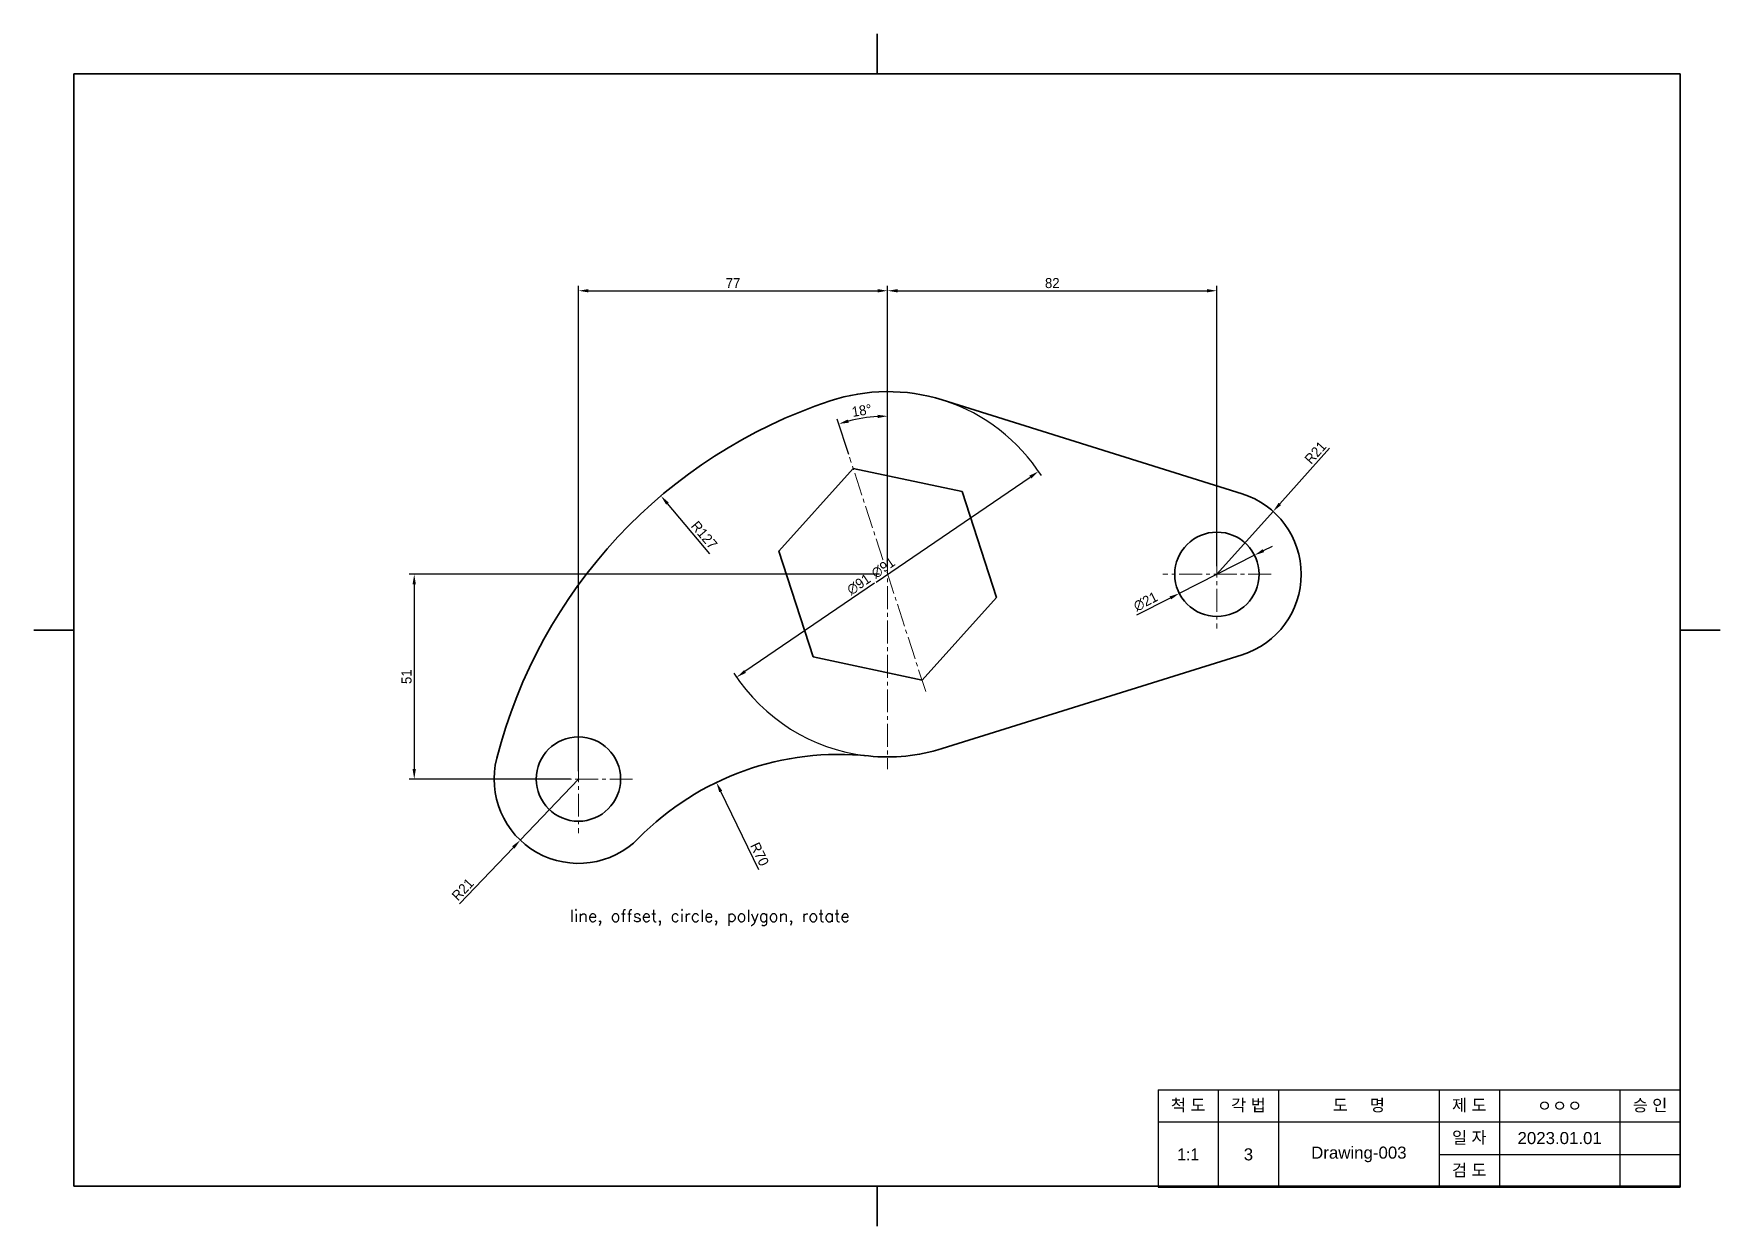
# Model space of a CAD drawing. Header units: millimetres. Extents: x 0 to 5010, y 0 to 6417.
# Drawn here: x 1500 to 1920, y 0 to 297 of the extents above; entities that cross this region are included whole.
import ezdxf

# ---------------------------------------------------------------- set-up
doc = ezdxf.new("R2010")
doc.units = ezdxf.units.MM
doc.header["$LTSCALE"] = 0.3
doc.linetypes.add('CENTER2', pattern=[28.575, 19.05, -3.175, 3.175, -3.175])
doc.layers.get('0').update_dxf_attribs({"color": 2})
doc.layers.get('Defpoints').update_dxf_attribs({"color": 6})
for name, color, linetype, lineweight, plot in [('1_윤곽선', 4, 'Continuous', 35, False), ('2_외형선', 7, 'Continuous', 35, False), ('4_중심선', 1, 'CENTER2', 18, False), ('6_가는실선', 3, 'Continuous', 18, False)]:
    doc.layers.add(name, color=color, linetype=linetype, lineweight=lineweight, plot=plot)
doc.styles.add('romans', font='romans.shx', dxfattribs={"height": 6, "bigfont": 'whgtxt.shx'})
doc.styles.get("Standard").update_dxf_attribs({"font": ''})
doc.styles.add('주석', font='arial.ttf')
doc.styles.get('Standard').set_extended_font_data('Gulim')
doc.dimstyles.new('ISO-25', dxfattribs={"dimtxt": 2.5, "dimasz": 2.5, "dimexe": 1.25, "dimexo": 0.625, "dimtad": 1, "dimtxsty": 'Standard', "dimcen": 2.5, "dimadec": 0, "dimazin": 0, "dimtfac": 1, "dimtmove": 0, "dimatfit": 3, "dimfxl": 1, "dimtfill": 1, "dimarcsym": 0})

# ---------------------------------------------------------------- blocks, each defined once
blk = doc.blocks.new('*D167')
at = {"layer": '2_외형선', "color": 0, "lineweight": -2, "transparency": 16777216}
for p, q in [((1635.65, 111.37), (1621.17, 96.17)), ((1606.05, 80.29), (1619.44, 94.36))]:
    blk.add_line(p, q, dxfattribs=at)
at = {"layer": '2_외형선', "color": 0, "transparency": 16777216}
blk.add_solid([(1619.14, 94.64), (1619.74, 94.07), (1621.17, 96.17)], dxfattribs=at)
at = {"layer": 'Defpoints', "color": 0, "transparency": 16777216}
for p in [(1635.65, 111.37), (1621.17, 96.17)]:
    blk.add_point(p, dxfattribs=at)
at = {"layer": '2_외형선', "color": 0, "transparency": 16777216, "insert": (1606.83, 83.89), "char_height": 2.5, "attachment_point": 5, "rotation": 46.3963, "bg_fill": 3, "box_fill_scale": 1.1, "bg_fill_color": 256, "bg_fill_true_color": 13158600, "bg_fill_transparency": 0}
blk.add_mtext('R21', dxfattribs=at)
blk = doc.blocks.new('*D168')
at = {"layer": '2_외형선', "color": 0, "lineweight": -2, "transparency": 16777216}
for p, q in [((1822.71, 193.75), (1810.31, 179.89)), ((1794.65, 162.37), (1808.65, 178.03))]:
    blk.add_line(p, q, dxfattribs=at)
at = {"layer": '2_외형선', "color": 0, "transparency": 16777216}
blk.add_solid([(1810, 180.17), (1810.62, 179.61), (1808.65, 178.03)], dxfattribs=at)
at = {"layer": 'Defpoints', "color": 0, "transparency": 16777216}
for p in [(1808.65, 178.03), (1794.65, 162.37)]:
    blk.add_point(p, dxfattribs=at)
at = {"layer": '2_외형선', "color": 0, "transparency": 16777216, "insert": (1819.18, 192.68), "char_height": 2.5, "attachment_point": 5, "rotation": 48.1978, "bg_fill": 3, "box_fill_scale": 1.1, "bg_fill_color": 256, "bg_fill_true_color": 13158600, "bg_fill_transparency": 0}
blk.add_mtext('R21', dxfattribs=at)
blk = doc.blocks.new('*D169')
at = {"layer": '2_외형선', "color": 0, "lineweight": -2, "transparency": 16777216}
blk.add_line((1680.55, 88.73), (1671.09, 108.28), dxfattribs=at)
at = {"layer": '2_외형선', "color": 0, "transparency": 16777216}
blk.add_solid([(1671.47, 108.46), (1670.72, 108.1), (1670, 110.53)], dxfattribs=at)
at = {"layer": 'Defpoints', "color": 0, "transparency": 16777216}
for p in [(1670, 110.53), (1700.48, 47.52)]:
    blk.add_point(p, dxfattribs=at)
at = {"layer": '2_외형선', "color": 0, "transparency": 16777216, "insert": (1680.76, 92.67), "char_height": 2.5, "attachment_point": 5, "rotation": 295.8102, "bg_fill": 3, "box_fill_scale": 1.1, "bg_fill_color": 256, "bg_fill_true_color": 13158600, "bg_fill_transparency": 0}
blk.add_mtext('R70', dxfattribs=at)
blk = doc.blocks.new('*D170')
at = {"layer": '2_외형선', "color": 0, "lineweight": -2, "transparency": 16777216}
blk.add_line((1668.4, 167.5), (1657.81, 179.99), dxfattribs=at)
at = {"layer": '2_외형선', "color": 0, "transparency": 16777216}
blk.add_solid([(1658.13, 180.26), (1657.49, 179.72), (1656.19, 181.9)], dxfattribs=at)
at = {"layer": 'Defpoints', "color": 0, "transparency": 16777216}
for p in [(1656.19, 181.9), (1738.32, 85.02)]:
    blk.add_point(p, dxfattribs=at)
at = {"layer": '2_외형선', "color": 0, "transparency": 16777216, "insert": (1666.98, 172.14), "char_height": 2.5, "attachment_point": 5, "rotation": 310.2912, "bg_fill": 3, "box_fill_scale": 1.1, "bg_fill_color": 256, "bg_fill_true_color": 13158600, "bg_fill_transparency": 0}
blk.add_mtext('R127', dxfattribs=at)
blk = doc.blocks.new('*D171')
at = {"layer": '2_외형선', "color": 0, "lineweight": -2, "transparency": 16777216}
for p, q in [((1806.24, 168.26), (1808.47, 169.39)), ((1804.01, 167.13), (1785.29, 157.62)), ((1774.73, 152.26), (1783.06, 156.49))]:
    blk.add_line(p, q, dxfattribs=at)
at = {"layer": '2_외형선', "color": 0, "transparency": 16777216}
for points in [[(1806.05, 168.63), (1806.43, 167.89), (1804.01, 167.13)], [(1782.87, 156.86), (1783.25, 156.12), (1785.29, 157.62)]]:
    blk.add_solid(points, dxfattribs=at)
at = {"layer": 'Defpoints', "color": 0, "transparency": 16777216}
for p in [(1804.01, 167.13), (1785.29, 157.62)]:
    blk.add_point(p, dxfattribs=at)
at = {"layer": '2_외형선', "color": 0, "transparency": 16777216, "insert": (1776.89, 155.57), "char_height": 2.5, "attachment_point": 5, "rotation": 26.9178, "bg_fill": 3, "box_fill_scale": 1.1, "bg_fill_color": 256, "bg_fill_true_color": 13158600, "bg_fill_transparency": 0}
blk.add_mtext('∅21', dxfattribs=at)
blk = doc.blocks.new('*D172')
at = {"layer": '2_외형선', "color": 0, "lineweight": -2, "transparency": 16777216}
blk.add_line((1709.82, 160.45), (1748.18, 186.6), dxfattribs=at)
blk.add_arc((1712.65, 162.37), 45.5, 32.7117, 71.8286, dxfattribs=at)
at = {"layer": '2_외형선', "color": 0, "transparency": 16777216}
blk.add_solid([(1747.94, 186.94), (1748.41, 186.25), (1750.24, 188.01)], dxfattribs=at)
at = {"layer": 'Defpoints', "color": 0, "transparency": 16777216}
for p in [(1750.24, 188.01), (1675.06, 136.74)]:
    blk.add_point(p, dxfattribs=at)
at = {"layer": '2_외형선', "color": 0, "transparency": 16777216, "insert": (1711.54, 164), "char_height": 2.5, "attachment_point": 5, "rotation": 34.2857, "bg_fill": 3, "box_fill_scale": 1.1, "bg_fill_color": 256, "bg_fill_true_color": 13158600, "bg_fill_transparency": 0}
blk.add_mtext('∅91', dxfattribs=at)
blk = doc.blocks.new('*D173')
at = {"layer": '2_외형선', "color": 0, "lineweight": -2, "transparency": 16777216}
blk.add_line((1709.39, 160.16), (1677.12, 138.15), dxfattribs=at)
blk.add_arc((1712.65, 162.37), 45.5, 212.7117, 263.1658, dxfattribs=at)
at = {"layer": '2_외형선', "color": 0, "transparency": 16777216}
blk.add_solid([(1676.89, 138.5), (1677.36, 137.81), (1675.06, 136.74)], dxfattribs=at)
at = {"layer": 'Defpoints', "color": 0, "transparency": 16777216}
for p in [(1750.24, 188.01), (1675.06, 136.74)]:
    blk.add_point(p, dxfattribs=at)
at = {"layer": '2_외형선', "color": 0, "transparency": 16777216, "insert": (1705.46, 159.86), "char_height": 2.5, "attachment_point": 5, "rotation": 34.2857, "bg_fill": 3, "box_fill_scale": 1.1, "bg_fill_color": 256, "bg_fill_true_color": 13158600, "bg_fill_transparency": 0}
blk.add_mtext('∅91', dxfattribs=at)
blk = doc.blocks.new('*D174')
at = {"layer": '6_가는실선', "color": 0, "lineweight": -2, "transparency": 16777216}
for p, q in [((1635.65, 113.37), (1635.65, 234.24)), ((1638.15, 232.99), (1710.15, 232.99)), ((1712.65, 164.37), (1712.65, 234.24))]:
    blk.add_line(p, q, dxfattribs=at)
at = {"layer": '6_가는실선', "color": 0, "transparency": 16777216}
for points in [[(1638.15, 233.4), (1638.15, 232.57), (1635.65, 232.99)], [(1710.15, 233.4), (1710.15, 232.57), (1712.65, 232.99)]]:
    blk.add_solid(points, dxfattribs=at)
at = {"layer": 'Defpoints', "color": 0, "transparency": 16777216}
for p in [(1712.65, 232.99), (1712.65, 162.37), (1635.65, 111.37)]:
    blk.add_point(p, dxfattribs=at)
at = {"layer": '6_가는실선', "color": 0, "transparency": 16777216, "insert": (1674.15, 234.89), "char_height": 2.5, "attachment_point": 5, "bg_fill": 3, "box_fill_scale": 1.1, "bg_fill_color": 256, "bg_fill_true_color": 13158600, "bg_fill_transparency": 0}
blk.add_mtext('77', dxfattribs=at)
blk = doc.blocks.new('*D175')
at = {"layer": '6_가는실선', "color": 0, "lineweight": -2, "transparency": 16777216}
for p, q in [((1712.65, 164.37), (1712.65, 234.24)), ((1715.15, 232.99), (1792.15, 232.99)), ((1794.65, 164.37), (1794.65, 234.24))]:
    blk.add_line(p, q, dxfattribs=at)
at = {"layer": '6_가는실선', "color": 0, "transparency": 16777216}
for points in [[(1715.15, 233.4), (1715.15, 232.57), (1712.65, 232.99)], [(1792.15, 233.4), (1792.15, 232.57), (1794.65, 232.99)]]:
    blk.add_solid(points, dxfattribs=at)
at = {"layer": 'Defpoints', "color": 0, "transparency": 16777216}
for p in [(1794.65, 232.99), (1712.65, 162.37), (1794.65, 162.37)]:
    blk.add_point(p, dxfattribs=at)
at = {"layer": '6_가는실선', "color": 0, "transparency": 16777216, "insert": (1753.65, 234.89), "char_height": 2.5, "attachment_point": 5, "bg_fill": 3, "box_fill_scale": 1.1, "bg_fill_color": 256, "bg_fill_true_color": 13158600, "bg_fill_transparency": 0}
blk.add_mtext('82', dxfattribs=at)
blk = doc.blocks.new('*D176')
at = {"layer": '6_가는실선', "color": 0, "lineweight": -2, "transparency": 16777216}
for p, q in [((1710.65, 162.37), (1593.51, 162.37)), ((1594.76, 159.87), (1594.76, 113.87)), ((1633.65, 111.37), (1593.51, 111.37))]:
    blk.add_line(p, q, dxfattribs=at)
at = {"layer": '6_가는실선', "color": 0, "transparency": 16777216}
for points in [[(1594.34, 159.87), (1595.17, 159.87), (1594.76, 162.37)], [(1594.34, 113.87), (1595.17, 113.87), (1594.76, 111.37)]]:
    blk.add_solid(points, dxfattribs=at)
at = {"layer": 'Defpoints', "color": 0, "transparency": 16777216}
for p in [(1712.65, 162.37), (1594.76, 111.37), (1635.65, 111.37)]:
    blk.add_point(p, dxfattribs=at)
at = {"layer": '6_가는실선', "color": 0, "transparency": 16777216, "insert": (1592.85, 136.87), "char_height": 2.5, "attachment_point": 5, "rotation": 90, "bg_fill": 3, "box_fill_scale": 1.1, "bg_fill_color": 256, "bg_fill_true_color": 13158600, "bg_fill_transparency": 0}
blk.add_mtext('51', dxfattribs=at)
blk = doc.blocks.new('*D177')
at = {"layer": '6_가는실선', "color": 0, "lineweight": -2, "transparency": 16777216}
blk.add_line((1702.97, 192.18), (1700.09, 201.02), dxfattribs=at)
blk.add_arc((1712.65, 162.37), 39.39, 93.6373, 104.3627, dxfattribs=at)
at = {"layer": '6_가는실선', "color": 0, "transparency": 16777216}
for points in [[(1710.14, 202.1), (1710.16, 201.27), (1712.65, 201.76)], [(1703, 200.13), (1702.76, 200.93), (1700.48, 199.83)]]:
    blk.add_solid(points, dxfattribs=at)
at = {"layer": 'Defpoints', "color": 0, "transparency": 16777216}
for p in [(1712.65, 210.87), (1703.16, 191.58), (1722.14, 133.16), (1712.65, 113.87)]:
    blk.add_point(p, dxfattribs=at)
at = {"layer": '6_가는실선', "color": 0, "transparency": 16777216, "insert": (1706.19, 203.16), "char_height": 2.5, "attachment_point": 5, "rotation": 9, "bg_fill": 3, "box_fill_scale": 1.1, "bg_fill_color": 256, "bg_fill_true_color": 13158600, "bg_fill_transparency": 0}
blk.add_mtext('18°', dxfattribs=at)
at = {"layer": 'Defpoints', "color": 0, "transparency": 16777216}
blk.add_point((1708.53, 201.55), dxfattribs=at)
blk = doc.blocks.new('*T216')
at = {"layer": '1_윤곽선', "color": 7, "linetype": 'ByBlock', "lineweight": 25, "transparency": 16777216}
for p, q in [((0, 0), (130, 0)), ((0, 0), (0, -24.22)), ((130, 0), (130, -24.22)), ((0, -24.22), (130, -24.22))]:
    blk.add_line(p, q, dxfattribs=at)
at = {"layer": '1_윤곽선', "color": 3, "linetype": 'ByBlock', "lineweight": 25, "transparency": 16777216}
for p, q in [((15, 0), (15, -24.22)), ((30, 0), (30, -24.22)), ((70, 0), (70, -24.22)), ((85, 0), (85, -24.22)), ((115, 0), (115, -24.22)), ((0, -8), (130, -8)), ((70, -16.11), (130, -16.11))]:
    blk.add_line(p, q, dxfattribs=at)
at = {"layer": '1_윤곽선', "color": 2, "transparency": 16777216, "char_height": 3, "attachment_point": 5, "style": '주석'}
for s, insert, width in [('{\\fGulim|b0|i0|c129|p50;척 도}', (7.5, -4), 12), ('{\\fGulim|b0|i0|c129|p50;각 법}', (22.5, -4), 12), ('{\\fGulim|b0|i0|c129|p50;도     명}', (50, -4), 37), ('{\\fGulim|b0|i0|c129|p50;제 도}', (77.5, -4), 12), ('{\\fGulim|b0|i0|c129|p50;ㅇㅇㅇ}', (100, -4), 27), ('{\\fGulim|b0|i0|c129|p50;승 인}', (122.5, -4), 12), ('{\\fGulim|b0|i0|c129|p50;일 자}', (77.5, -12.05), 12), ('2023.01.01', (100, -12.05), 27), ('{\\fGulim|b0|i0|c129|p50;1:1', (7.5, -16.11), 12), ('3', (22.5, -16.11), 12), ('Drawing-003', (50, -16.11), 37), ('{\\fGulim|b0|i0|c129|p50;검 도}', (77.5, -20.16), 12)]:
    blk.add_mtext(s, dxfattribs=dict(at, insert=insert, width=width))

msp = doc.modelspace()

# ---------------------------------------------------------------- linework, layer by layer
at = {"layer": '1_윤곽선'}
for p, q in [((1710, 297), (1710, 287)), ((1510, 148.5), (1500, 148.5)), ((1920, 148.5), (1910, 148.5)), ((1710, 10), (1710, 0))]:
    msp.add_line(p, q, dxfattribs=at)
msp.add_lwpolyline([(1510, 10), (1910, 10), (1910, 287), (1510, 287)], close=True, dxfattribs=at)
at = {"layer": '2_외형선'}
for p, q in [((1800.924, 182.415), (1726.244, 205.796)), ((1800.924, 142.334), (1726.244, 118.953))]:
    msp.add_line(p, q, dxfattribs=at)
msp.add_lwpolyline([(1694.106, 141.78), (1721.213, 136.018), (1739.757, 156.613), (1731.193, 182.969), (1704.086, 188.731), (1685.542, 168.136)], close=True, dxfattribs=at)
for centre in [(1794.65, 162.375), (1635.65, 111.375)]:
    msp.add_circle(centre, 10.5, dxfattribs=at)
for centre, radius, start, end in [((1712.65, 162.375), 45.5, 72.61563, 108.36075), ((1738.322, 85.024), 127, 108.36075, 165.60565), ((1794.65, 162.375), 21, 287.38437, 72.61563), ((1712.65, 162.375), 45.5, 263.95285, 287.38437), ((1635.65, 111.375), 21, 165.60565, 315.43414), ((1700.482, 47.517), 70, 83.95285, 135.43414)]:
    msp.add_arc(centre, radius, start, end, dxfattribs=at)
at = {"layer": '4_중심선'}
msp.add_line((1722.14, 133.165), (1703.159, 191.584), dxfattribs=at)

# ---------------------------------------------------------------- block references
msp.add_blockref('*T216', (1780, 34))

# ---------------------------------------------------------------- next in the draw order: dimensions: what is measured, and where the dimension line sits
at = {"layer": '2_외형선'}
for center, mpoint, picture, middle in [((1794.65, 162.375), (1808.647, 178.029), '*D168', (1820.609, 191.407)), ((1635.65, 111.375), (1621.167, 96.168), '*D167', (1608.215, 82.569)), ((1700.482, 47.517), (1670.005, 110.534), '*D169', (1679.045, 91.841))]:
    dim = msp.add_radius_dim(center=center, mpoint=mpoint, dimstyle='ISO-25', dxfattribs=at)
    dim.commit()
    dim.dimension.update_dxf_attribs({"geometry": picture, "text_midpoint": middle, "dimtype": 164})

# ---------------------------------------------------------------- next in the draw order: linework, layer by layer
at = {"layer": '4_중심선'}
for p, q in [((1635.65, 124.875), (1635.65, 97.875)), ((1649.15, 111.375), (1622.15, 111.375))]:
    msp.add_line(p, q, dxfattribs=at)

# ---------------------------------------------------------------- next in the draw order: texts
at = {"layer": '2_외형선', "insert": (1633.52, 78.823), "char_height": 3, "attachment_point": 1, "style": 'romans'}
msp.add_mtext_dynamic_manual_height_columns('line, offset, circle, polygon, rotate', width=108.58959, gutter_width=15, heights=[0], dxfattribs=at)

# ---------------------------------------------------------------- next in the draw order: dimensions: what is measured, and where the dimension line sits
at = {"layer": '2_외형선'}
dim = msp.add_radius_dim(center=(1738.322, 85.024), mpoint=(1656.195, 181.895), dimstyle='ISO-25', dxfattribs=at)
dim.commit()
dim.dimension.update_dxf_attribs({"geometry": '*D170', "text_midpoint": (1665.517, 170.899), "dimtype": 164})
dim = msp.add_diameter_dim_2p(p1=(1804.012, 167.128), p2=(1785.287, 157.621), dimstyle='ISO-25', dxfattribs=at)
dim.commit()
dim.dimension.update_dxf_attribs({"geometry": '*D171', "text_midpoint": (1776.887, 155.567)})

# ---------------------------------------------------------------- next in the draw order: linework, layer by layer
at = {"layer": '4_중심선'}
for p, q in [((1794.65, 175.875), (1794.65, 148.875)), ((1808.15, 162.375), (1781.15, 162.375))]:
    msp.add_line(p, q, dxfattribs=at)

# ---------------------------------------------------------------- next in the draw order: dimensions: what is measured, and where the dimension line sits
at = {"layer": '2_외형선'}
dim = msp.add_diameter_dim_2p(p1=(1675.056, 136.743), p2=(1750.244, 188.006), dimstyle='ISO-25', dxfattribs=at)
dim.commit()
dim.dimension.update_dxf_attribs({"geometry": '*D172', "text_midpoint": (1712.65, 162.375), "dimtype": 163})

# ---------------------------------------------------------------- next in the draw order: dimensions: what is measured, and where the dimension line sits
dim = msp.add_diameter_dim_2p(p1=(1750.244, 188.006), p2=(1675.056, 136.743), dimstyle='ISO-25', dxfattribs=at)
dim.commit()
dim.dimension.update_dxf_attribs({"geometry": '*D173', "text_midpoint": (1706.57, 158.229), "dimtype": 163})

# ---------------------------------------------------------------- next in the draw order: linework, layer by layer
at = {"layer": '4_중심선'}
msp.add_line((1712.65, 210.875), (1712.65, 113.875), dxfattribs=at)

# ---------------------------------------------------------------- next in the draw order: dimensions: what is measured, and where the dimension line sits
at = {"layer": '6_가는실선'}
dim = msp.add_linear_dim(base=(1594.758, 111.375), p1=(1712.65, 162.375), p2=(1635.65, 111.375), angle=90, dimstyle='ISO-25', override={"dimexo": 2}, dxfattribs=at)
dim.commit()
dim.dimension.update_dxf_attribs({"geometry": '*D176', "text_midpoint": (1592.848, 136.875)})

# ---------------------------------------------------------------- next in the draw order: dimensions: what is measured, and where the dimension line sits
dim = msp.add_angular_dim_2l(base=(1708.533, 201.546), line1=((1722.14, 133.165), (1703.159, 191.584)), line2=((1712.65, 210.875), (1712.65, 113.875)), dimstyle='ISO-25', dxfattribs=at)
dim.commit()
dim.dimension.update_dxf_attribs({"geometry": '*D177', "text_midpoint": (1706.189, 203.163)})

# ---------------------------------------------------------------- next in the draw order: dimensions: what is measured, and where the dimension line sits
dim = msp.add_linear_dim(base=(1712.65, 232.986), p1=(1635.65, 111.375), p2=(1712.65, 162.375), dimstyle='ISO-25', override={"dimexo": 2}, dxfattribs=at)
dim.commit()
dim.dimension.update_dxf_attribs({"geometry": '*D174', "text_midpoint": (1674.15, 234.893)})

# ---------------------------------------------------------------- next in the draw order: dimensions: what is measured, and where the dimension line sits
dim = msp.add_linear_dim(base=(1794.65, 232.986), p1=(1712.65, 162.375), p2=(1794.65, 162.375), dimstyle='ISO-25', override={"dimexo": 2}, dxfattribs=at)
dim.commit()
dim.dimension.update_dxf_attribs({"geometry": '*D175', "text_midpoint": (1753.65, 234.893)})

doc.saveas('drawing.dxf')
